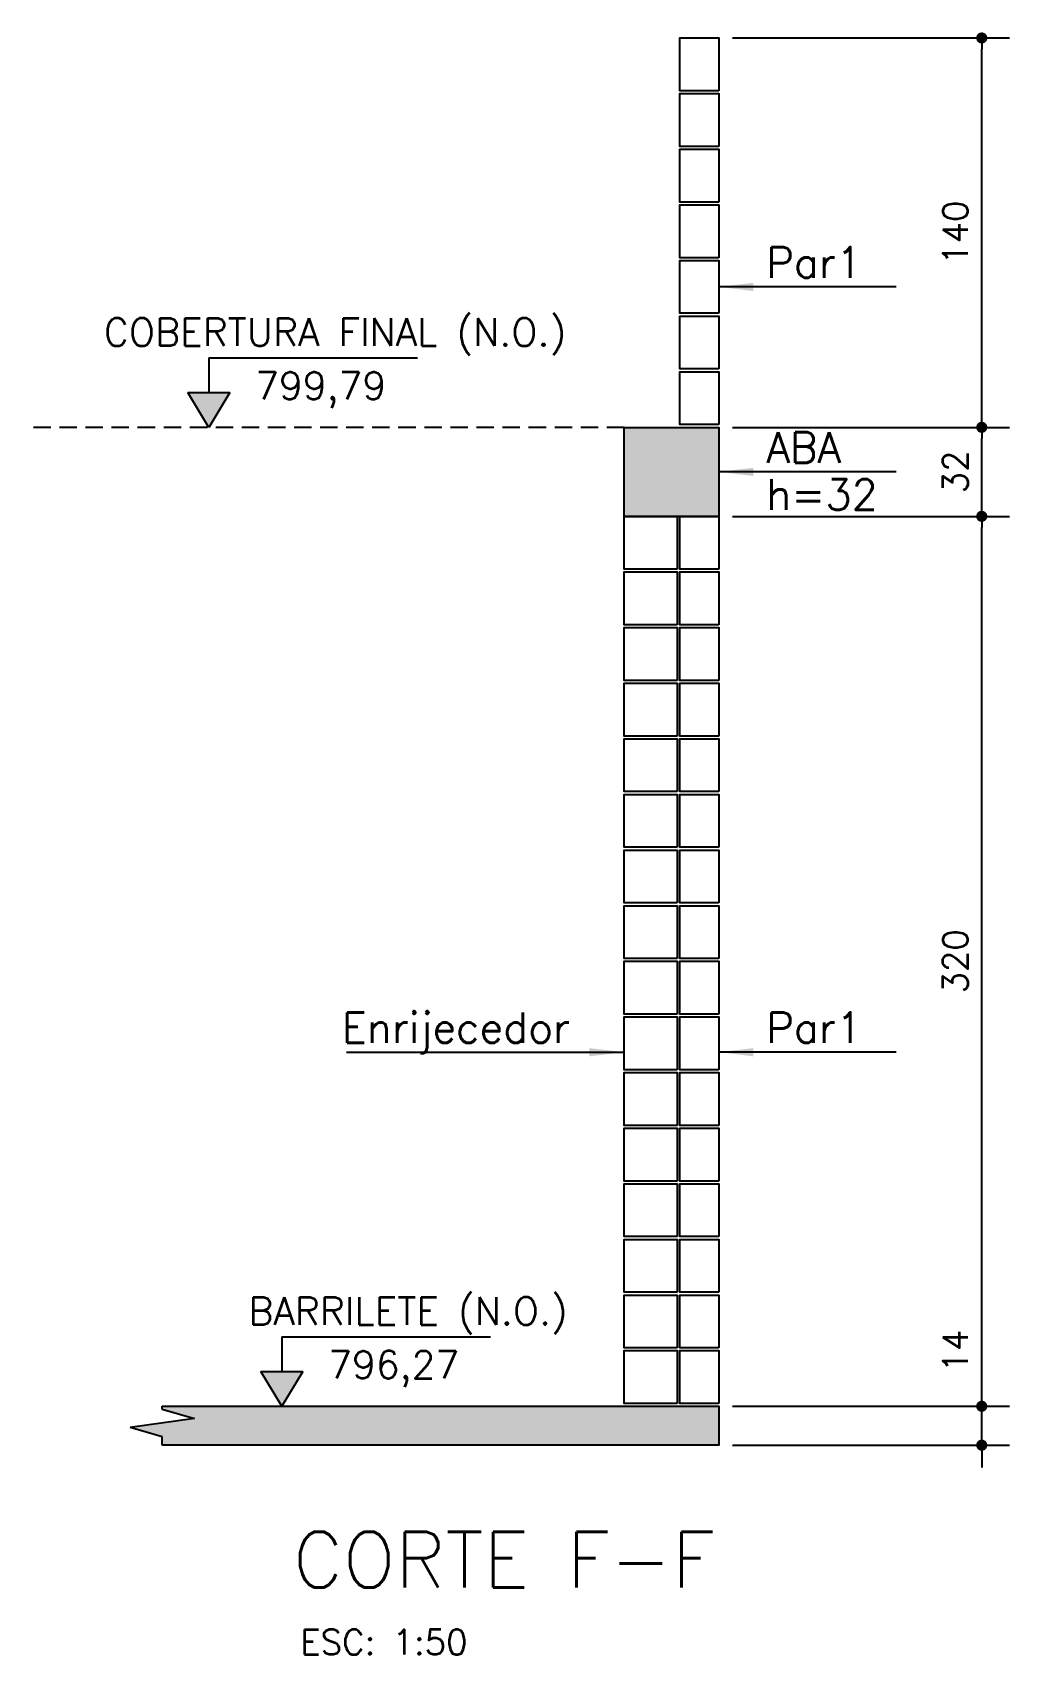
# Model space of a CAD drawing. Extents: x -14651 to 3404, y -4567 to 9231.
# Drawn here: x 3053 to 3404, y 7849 to 8432 of the extents above; entities that cross this region are included whole.
import ezdxf
from ezdxf.enums import TextEntityAlignment as Align

# ---------------------------------------------------------------- set-up
doc = ezdxf.new("R2010")
doc.units = 0
doc.header["$LTSCALE"] = 25
doc.linetypes.add('DASHED2', pattern=[0.375, 0.25, -0.125])
for name, color, linetype in [('COTA', 1, 'Continuous'), ('H3', 253, 'Continuous'), ('LINHA-FINA', 1, 'Continuous'), ('Linha_fina', 1, 'Continuous'), ('Pena_1', 1, 'Continuous'), ('PENA_3', 3, 'Continuous'), ('PENA_6', 6, 'Continuous'), ('T1', 2, 'Continuous'), ('T3', 4, 'Continuous'), ('TEXTO', 3, 'Continuous'), ('VIG-D', 2, 'Continuous')]:
    doc.layers.add(name, color=color, linetype=linetype)
doc.styles.add('COTA', font='romans.shx')
doc.styles.get("Standard").update_dxf_attribs({"font": 'romans.shx'})
doc.styles.add('TEXTO', font='romans.shx', dxfattribs={"height": 10})
doc.styles.add('Texto1', font='romans.shx', dxfattribs={"height": 9})
doc.styles.add('Texto3', font='romans.shx', dxfattribs={"height": 20})
doc.dimstyles.new('forma', dxfattribs={"dimscale": 5, "dimtxt": 1.8, "dimasz": 0.8, "dimexe": 2, "dimexo": 1, "dimgap": 1, "dimtad": 1, "dimdec": 1, "dimzin": 9, "dimtxsty": 'COTA', "dimblk1": 'DOT', "dimblk2": 'DOT', "dimsah": 1, "dimcen": 0, "dimdle": 1, "dimclrd": 256, "dimclre": 256, "dimclrt": 2, "dimadec": 0, "dimazin": 0, "dimtfac": 1, "dimtdec": 0, "dimtmove": 0, "dimatfit": 3, "dimfxl": 1, "dimtolj": 1, "dimtzin": 0, "dimarcsym": 0})

msp = doc.modelspace()

# ---------------------------------------------------------------- texts
at = {"layer": 'T1', "style": 'Texto1'}
msp.add_text('ESC: 1:50', height=9, dxfattribs=at).set_placement((3149.1, 7848.51))
at = {"layer": 'T3', "style": 'Texto3'}
msp.add_text('CORTE F-F', height=20, dxfattribs=at).set_placement((3146.46, 7872.66))
at = {"layer": 'VIG-D', "linetype": 'Continuous'}
for s, p in [('Par1', (3316.76, 8343.58)), ('ABA', (3316.76, 8277.08)), ('h=32', (3316.76, 8260.13)), ('Enrijecedor', (3164.11, 8068.42)), ('Par1', (3316.76, 8068.42))]:
    msp.add_text(s, height=11, dxfattribs=at).set_placement(p)

# ---------------------------------------------------------------- blocks, each defined once
blk = doc.blocks.new('interrup')
at = {"layer": 'Linha_fina'}
for p, q in [((-1, 0), (-0.33, 2.31)), ((0.33, -2.31), (-0.33, 2.31)), ((1, 0), (0.33, -2.31))]:
    blk.add_line(p, q, dxfattribs=at)
blk = doc.blocks.new('ss')
at = {"layer": 'Linha_fina'}
blk.add_solid([(0, 0), (-2.5, -0.29), (-2.5, 0.3)], dxfattribs=at)
blk = doc.blocks.new('elevação_d')
at = {"layer": 'Linha_fina', "linetype": 'Continuous'}
blk.add_hatch(color=256, dxfattribs=at).paths.add_polyline_path([(0, 0), (1.5, 2.5), (-1.5, 2.5)])
at = {"layer": 'Linha_fina'}
for p, q in [((0, 5), (0, 2.5)), ((0, 5), (15, 5)), ((0, 0), (-1.5, 2.5)), ((-1.5, 2.5), (1.5, 2.5)), ((1.5, 2.5), (0, 0))]:
    blk.add_line(p, q, dxfattribs=at)
at = {"layer": 'TEXTO', "linetype": 'Continuous', "style": 'TEXTO'}
for p in [(9.07, 5.25), (9.07, 1.5)]:
    blk.add_attdef('XXXX.XX', text='', height=2, dxfattribs=at).set_placement(p, align=Align.BOTTOM_CENTER)
blk = doc.blocks.new('_Dot')
at = {"color": 0, "linetype": 'ByBlock', "lineweight": -2}
blk.add_line((-0.5, 0), (-1, 0), dxfattribs=at)
at = {"color": 0, "linetype": 'ByBlock', "const_width": 0.5}
blk.add_lwpolyline([(-0.25, 0, 1), (0.25, 0, 1)], format="xyb", close=True, dxfattribs=at)
blk = doc.blocks.new('*D104')
at = {"layer": 'COTA', "lineweight": -2, "transparency": 16777216}
for p, q in [((3394.21, 7941.79), (3394.21, 7969.5)), ((3304.61, 7937.79), (3404.21, 7937.79)), ((3394.21, 7923.79), (3394.21, 7937.79)), ((3304.61, 7923.79), (3404.21, 7923.79)), ((3394.21, 7919.79), (3394.21, 7915.79))]:
    blk.add_line(p, q, dxfattribs=at)
at = {"layer": 'Defpoints', "color": 0, "transparency": 16777216}
for p in [(3299.61, 7937.79), (3394.21, 7937.79), (3299.61, 7923.79)]:
    blk.add_point(p, dxfattribs=at)
at = {"layer": 'COTA', "lineweight": -2, "transparency": 16777216, "xscale": 4, "yscale": 4, "zscale": 4}
for p, rotation in [((3394.21, 7937.79), 270), ((3394.21, 7923.79), 90)]:
    blk.add_blockref('_Dot', p, dxfattribs=dict(at, rotation=rotation))
at = {"layer": 'COTA', "color": 2, "transparency": 16777216, "insert": (3384.71, 7957.64), "char_height": 9, "attachment_point": 5, "rotation": 90, "style": 'COTA'}
blk.add_mtext('\\A1;14 ', dxfattribs=at)
blk = doc.blocks.new('*D105')
at = {"layer": 'COTA', "lineweight": -2, "transparency": 16777216}
for p, q in [((3304.61, 8257.79), (3404.21, 8257.79)), ((3394.21, 7941.79), (3394.21, 8253.79)), ((3304.61, 7937.79), (3404.21, 7937.79))]:
    blk.add_line(p, q, dxfattribs=at)
at = {"layer": 'Defpoints', "color": 0, "transparency": 16777216}
for p in [(3299.61, 8257.79), (3394.21, 8257.79), (3299.61, 7937.79)]:
    blk.add_point(p, dxfattribs=at)
at = {"layer": 'COTA', "lineweight": -2, "transparency": 16777216, "xscale": 4, "yscale": 4, "zscale": 4}
for p, rotation in [((3394.21, 8257.79), 90), ((3394.21, 7937.79), 270)]:
    blk.add_blockref('_Dot', p, dxfattribs=dict(at, rotation=rotation))
at = {"layer": 'COTA', "color": 2, "transparency": 16777216, "insert": (3384.71, 8097.79), "char_height": 9, "attachment_point": 5, "rotation": 90, "style": 'COTA'}
blk.add_mtext('\\A1;320 ', dxfattribs=at)
blk = doc.blocks.new('*D106')
at = {"layer": 'COTA', "lineweight": -2, "transparency": 16777216}
for p, q in [((3304.61, 8289.79), (3404.21, 8289.79)), ((3394.21, 8261.79), (3394.21, 8285.79)), ((3304.61, 8257.79), (3404.21, 8257.79))]:
    blk.add_line(p, q, dxfattribs=at)
at = {"layer": 'Defpoints', "color": 0, "transparency": 16777216}
for p in [(3299.61, 8289.79), (3394.21, 8289.79), (3299.61, 8257.79)]:
    blk.add_point(p, dxfattribs=at)
at = {"layer": 'COTA', "lineweight": -2, "transparency": 16777216, "xscale": 4, "yscale": 4, "zscale": 4}
for p, rotation in [((3394.21, 8289.79), 90), ((3394.21, 8257.79), 270)]:
    blk.add_blockref('_Dot', p, dxfattribs=dict(at, rotation=rotation))
at = {"layer": 'COTA', "color": 2, "transparency": 16777216, "insert": (3384.71, 8273.79), "char_height": 9, "attachment_point": 5, "rotation": 90, "style": 'COTA'}
blk.add_mtext('\\A1;32 ', dxfattribs=at)
blk = doc.blocks.new('*D107')
at = {"layer": 'COTA', "lineweight": -2, "transparency": 16777216}
for p, q in [((3304.61, 8429.79), (3404.21, 8429.79)), ((3394.21, 8293.79), (3394.21, 8425.79)), ((3304.61, 8289.79), (3404.21, 8289.79))]:
    blk.add_line(p, q, dxfattribs=at)
at = {"layer": 'Defpoints', "color": 0, "transparency": 16777216}
for p in [(3299.61, 8429.79), (3394.21, 8429.79), (3299.61, 8289.79)]:
    blk.add_point(p, dxfattribs=at)
at = {"layer": 'COTA', "lineweight": -2, "transparency": 16777216, "xscale": 4, "yscale": 4, "zscale": 4}
for p, rotation in [((3394.21, 8429.79), 90), ((3394.21, 8289.79), 270)]:
    blk.add_blockref('_Dot', p, dxfattribs=dict(at, rotation=rotation))
at = {"layer": 'COTA', "color": 2, "transparency": 16777216, "insert": (3384.71, 8359.79), "char_height": 9, "attachment_point": 5, "rotation": 90, "style": 'COTA'}
blk.add_mtext('\\A1;140 ', dxfattribs=at)

# ---------------------------------------------------------------- dimensions: what is measured, and where the dimension line sits
at = {"layer": 'COTA'}
for base, p1, p2, override, picture, middle in [((3394.21, 8429.79), (3299.61, 8289.79), (3299.61, 8429.79), {"dimpost": ' ', "dimtmove": 1}, '*D107', (3384.71, 8359.79)), ((3394.21, 8289.79), (3299.61, 8257.79), (3299.61, 8289.79), {"dimpost": ' ', "dimtmove": 1}, '*D106', (3384.71, 8273.79)), ((3394.21, 8257.79), (3299.61, 7937.79), (3299.61, 8257.79), {"dimpost": ' ', "dimtmove": 1}, '*D105', (3384.71, 8097.79)), ((3394.21, 7937.79), (3299.61, 7923.79), (3299.61, 7937.79), {"dimpost": ' '}, '*D104', (3384.71, 7957.64))]:
    dim = msp.add_linear_dim(base=base, p1=p1, p2=p2, angle=90, dimstyle='forma', override=override, dxfattribs=at)
    dim.commit()
    dim.dimension.update_dxf_attribs({"geometry": picture, "text_midpoint": middle})

# ---------------------------------------------------------------- hatches: boundary and pattern name
at = {"layer": 'H3'}
for points in [[(3299.61, 8257.79), (3265.61, 8257.79), (3265.61, 8289.79), (3299.61, 8289.79)], [(3299.61, 7937.79), (3099.47, 7937.79), (3099.47, 7936.79), (3111.02, 7933.45), (3087.93, 7930.12), (3099.47, 7926.79), (3099.47, 7923.79), (3299.61, 7923.79)]]:
    msp.add_hatch(color=256, dxfattribs=at).paths.add_polyline_path(points)

# ---------------------------------------------------------------- linework, layer by layer
at = {"layer": 'LINHA-FINA', "linetype": 'DASHED2'}
msp.add_line((3265.61, 8289.79), (3052.77, 8289.79), dxfattribs=at)
at = {"layer": 'Linha_fina'}
for p, q in [((3363.37, 8340.29), (3299.61, 8340.29)), ((3363.37, 8273.79), (3299.61, 8273.79)), ((3165.76, 8065.12), (3265.61, 8065.12)), ((3363.37, 8065.12), (3299.61, 8065.12)), ((3099.47, 7936.79), (3099.47, 7937.79)), ((3099.47, 7923.79), (3099.47, 7926.79))]:
    msp.add_line(p, q, dxfattribs=at)
at = {"layer": 'Pena_1', "linetype": 'Continuous'}
for points in [[(3299.61, 8410.79), (3285.61, 8410.79), (3285.61, 8429.79), (3299.61, 8429.79), (3299.61, 8410.79)], [(3299.61, 8390.79), (3285.61, 8390.79), (3285.61, 8409.79), (3299.61, 8409.79), (3299.61, 8390.79)], [(3299.61, 8370.79), (3285.61, 8370.79), (3285.61, 8389.79), (3299.61, 8389.79), (3299.61, 8370.79)], [(3299.61, 8350.79), (3285.61, 8350.79), (3285.61, 8369.79), (3299.61, 8369.79), (3299.61, 8350.79)], [(3299.61, 8330.79), (3285.61, 8330.79), (3285.61, 8349.79), (3299.61, 8349.79), (3299.61, 8330.79)], [(3299.61, 8310.79), (3285.61, 8310.79), (3285.61, 8329.79), (3299.61, 8329.79), (3299.61, 8310.79)], [(3299.61, 8290.79), (3285.61, 8290.79), (3285.61, 8309.79), (3299.61, 8309.79), (3299.61, 8290.79)], [(3284.61, 8238.79), (3265.61, 8238.79), (3265.61, 8257.79), (3284.61, 8257.79), (3284.61, 8238.79)], [(3299.61, 8238.79), (3285.61, 8238.79), (3285.61, 8257.79), (3299.61, 8257.79), (3299.61, 8238.79)], [(3284.61, 8218.79), (3265.61, 8218.79), (3265.61, 8237.79), (3284.61, 8237.79), (3284.61, 8218.79)], [(3299.61, 8218.79), (3285.61, 8218.79), (3285.61, 8237.79), (3299.61, 8237.79), (3299.61, 8218.79)], [(3284.61, 8198.79), (3265.61, 8198.79), (3265.61, 8217.79), (3284.61, 8217.79), (3284.61, 8198.79)], [(3299.61, 8198.79), (3285.61, 8198.79), (3285.61, 8217.79), (3299.61, 8217.79), (3299.61, 8198.79)], [(3284.61, 8178.79), (3265.61, 8178.79), (3265.61, 8197.79), (3284.61, 8197.79), (3284.61, 8178.79)], [(3299.61, 8178.79), (3285.61, 8178.79), (3285.61, 8197.79), (3299.61, 8197.79), (3299.61, 8178.79)], [(3284.61, 8158.79), (3265.61, 8158.79), (3265.61, 8177.79), (3284.61, 8177.79), (3284.61, 8158.79)], [(3299.61, 8158.79), (3285.61, 8158.79), (3285.61, 8177.79), (3299.61, 8177.79), (3299.61, 8158.79)], [(3284.61, 8138.79), (3265.61, 8138.79), (3265.61, 8157.79), (3284.61, 8157.79), (3284.61, 8138.79)], [(3299.61, 8138.79), (3285.61, 8138.79), (3285.61, 8157.79), (3299.61, 8157.79), (3299.61, 8138.79)], [(3284.61, 8118.79), (3265.61, 8118.79), (3265.61, 8137.79), (3284.61, 8137.79), (3284.61, 8118.79)], [(3299.61, 8118.79), (3285.61, 8118.79), (3285.61, 8137.79), (3299.61, 8137.79), (3299.61, 8118.79)], [(3284.61, 8098.79), (3265.61, 8098.79), (3265.61, 8117.79), (3284.61, 8117.79), (3284.61, 8098.79)], [(3299.61, 8098.79), (3285.61, 8098.79), (3285.61, 8117.79), (3299.61, 8117.79), (3299.61, 8098.79)], [(3284.61, 8078.79), (3265.61, 8078.79), (3265.61, 8097.79), (3284.61, 8097.79), (3284.61, 8078.79)], [(3299.61, 8078.79), (3285.61, 8078.79), (3285.61, 8097.79), (3299.61, 8097.79), (3299.61, 8078.79)], [(3284.61, 8058.79), (3265.61, 8058.79), (3265.61, 8077.79), (3284.61, 8077.79), (3284.61, 8058.79)], [(3299.61, 8058.79), (3285.61, 8058.79), (3285.61, 8077.79), (3299.61, 8077.79), (3299.61, 8058.79)], [(3284.61, 8038.79), (3265.61, 8038.79), (3265.61, 8057.79), (3284.61, 8057.79), (3284.61, 8038.79)], [(3299.61, 8038.79), (3285.61, 8038.79), (3285.61, 8057.79), (3299.61, 8057.79), (3299.61, 8038.79)], [(3284.61, 8018.79), (3265.61, 8018.79), (3265.61, 8037.79), (3284.61, 8037.79), (3284.61, 8018.79)], [(3299.61, 8018.79), (3285.61, 8018.79), (3285.61, 8037.79), (3299.61, 8037.79), (3299.61, 8018.79)], [(3284.61, 7998.79), (3265.61, 7998.79), (3265.61, 8017.79), (3284.61, 8017.79), (3284.61, 7998.79)], [(3299.61, 7998.79), (3285.61, 7998.79), (3285.61, 8017.79), (3299.61, 8017.79), (3299.61, 7998.79)], [(3284.61, 7978.79), (3265.61, 7978.79), (3265.61, 7997.79), (3284.61, 7997.79), (3284.61, 7978.79)], [(3299.61, 7978.79), (3285.61, 7978.79), (3285.61, 7997.79), (3299.61, 7997.79), (3299.61, 7978.79)], [(3284.61, 7958.79), (3265.61, 7958.79), (3265.61, 7977.79), (3284.61, 7977.79), (3284.61, 7958.79)], [(3299.61, 7958.79), (3285.61, 7958.79), (3285.61, 7977.79), (3299.61, 7977.79), (3299.61, 7958.79)], [(3284.61, 7938.79), (3265.61, 7938.79), (3265.61, 7957.79), (3284.61, 7957.79), (3284.61, 7938.79)], [(3299.61, 7938.79), (3285.61, 7938.79), (3285.61, 7957.79), (3299.61, 7957.79), (3299.61, 7938.79)]]:
    msp.add_lwpolyline(points, dxfattribs=at)
at = {"layer": 'PENA_3'}
for points in [[(3299.61, 8257.79), (3265.61, 8257.79), (3265.61, 8289.79), (3299.61, 8289.79), (3299.61, 8257.79)], [(3099.47, 7937.79), (3299.61, 7937.79), (3299.61, 7923.79), (3099.47, 7923.79)]]:
    msp.add_lwpolyline(points, dxfattribs=at)

# ---------------------------------------------------------------- block references
at = {"layer": 'COTA', "yscale": 5, "zscale": 5, "rotation": 180}
for p, xscale in [((3299.61, 8340.29), 5), ((3299.61, 8273.79), 5), ((3265.61, 8065.12), -5), ((3299.61, 8065.12), 5)]:
    msp.add_blockref('ss', p, dxfattribs=dict(at, xscale=xscale))
at = {"layer": 'Linha_fina', "xscale": 5, "yscale": 5, "zscale": 5, "rotation": 90}
msp.add_blockref('interrup', (3099.47, 7931.79), dxfattribs=at)
at = {"layer": 'PENA_6'}
ref = msp.add_blockref('elevação_d', (3116.22, 8289.79), dxfattribs=dict(at, xscale=5, yscale=5, zscale=5))
ref.add_attrib('XXXX.XX', 'COBERTURA FINAL (N.O.)', dxfattribs={"layer": 'TEXTO', "linetype": 'Continuous', "height": 10, "style": 'TEXTO'}).set_placement((3161.58, 8316.04), align=Align.BOTTOM_CENTER)
ref.add_attrib('XXXX.XX', '799,79', dxfattribs={"layer": 'TEXTO', "linetype": 'Continuous', "height": 10, "style": 'TEXTO'}).set_placement((3156.46, 8296.76), align=Align.BOTTOM_CENTER)
ref = msp.add_blockref('elevação_d', (3142.47, 7937.79), dxfattribs=dict(at, xscale=5, yscale=5, zscale=5))
ref.add_attrib('XXXX.XX', 'BARRILETE (N.O.)', dxfattribs={"layer": 'TEXTO', "linetype": 'Continuous', "height": 10, "style": 'TEXTO'}).set_placement((3187.83, 7964.04), align=Align.BOTTOM_CENTER)
ref.add_attrib('XXXX.XX', '796,27', dxfattribs={"layer": 'TEXTO', "linetype": 'Continuous', "height": 10, "style": 'TEXTO'}).set_placement((3182.71, 7944.76), align=Align.BOTTOM_CENTER)

msp.set_redraw_order([(e.dxf.handle, doc.entitydb.next_handle()) for e in msp.query("TEXT MTEXT ATTDEF DIMENSION ARC_DIMENSION")])  # texts and dimensions are drawn at this point

doc.saveas('drawing.dxf')
